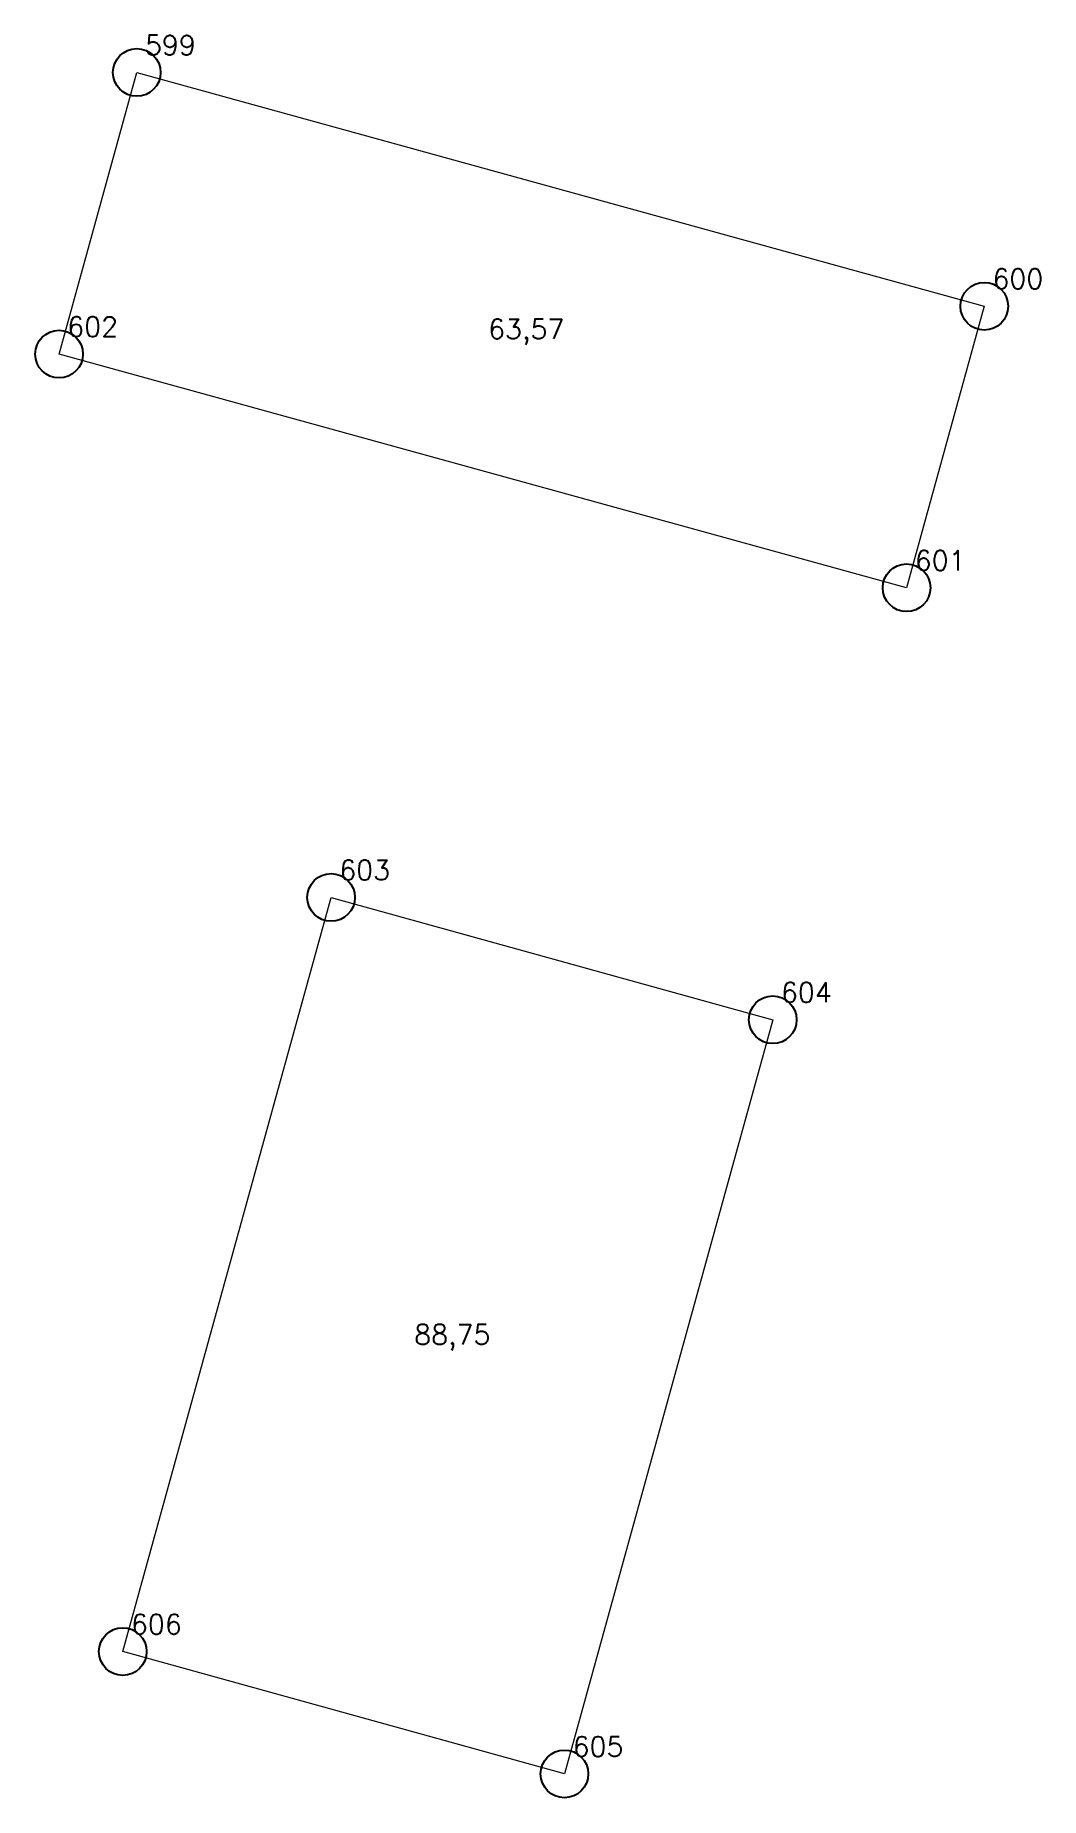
# Model space of a CAD drawing. Extents: x 1390459 to 1399894, y 355072 to 361029.
# Drawn here: x 1394713.69 to 1394729.52, y 359116.07 to 359143.8 of the extents above; entities that cross this region are included whole.
import ezdxf

# ---------------------------------------------------------------- set-up
doc = ezdxf.new("R2010")
doc.units = 0
doc.header["$PDMODE"] = 33
doc.header["$PDSIZE"] = 0.75
doc.layers.add('8 - ценная историческая застройка конец ХIX - начало ХХ века', color=7, linetype='Continuous')
doc.styles.get("Standard").update_dxf_attribs({"font": 'simplex.shx'})

msp = doc.modelspace()

# ---------------------------------------------------------------- texts
at = {"layer": '8 - ценная историческая застройка конец ХIX - начало ХХ века', "color": 7}
for s, p in [('599', (1394715.421, 359143.484)), ('600', (1394728.76, 359139.808)), ('602', (1394714.198, 359139.055)), ('63,57', (1394720.822, 359139.019)), ('601', (1394727.537, 359135.378)), ('603', (1394718.48, 359130.508)), ('604', (1394725.431, 359128.584)), ('88,75', (1394719.659, 359123.203)), ('606', (1394715.201, 359118.645)), ('605', (1394722.152, 359116.721))]:
    msp.add_text(s, height=0.3111, dxfattribs=at).set_placement(p)

# ---------------------------------------------------------------- linework, layer by layer
at = {"layer": '8 - ценная историческая застройка конец ХIX - начало ХХ века', "color": 7, "lineweight": 20}
for points in [[(1394715.292, 359143.21), (1394728.631, 359139.533), (1394727.408, 359135.104), (1394714.069, 359138.78), (1394715.292, 359143.21)], [(1394718.351, 359130.234), (1394725.302, 359128.31), (1394722.023, 359116.447), (1394715.072, 359118.371), (1394718.351, 359130.234)]]:
    msp.add_lwpolyline(points, close=True, dxfattribs=at)
at = {"layer": '8 - ценная историческая застройка конец ХIX - начало ХХ века'}
for p in [(1394715.292, 359143.21), (1394728.631, 359139.533), (1394714.069, 359138.78), (1394727.408, 359135.104), (1394718.351, 359130.234), (1394725.302, 359128.31), (1394715.072, 359118.371), (1394722.023, 359116.447)]:
    msp.add_point(p, dxfattribs=at)

msp.set_redraw_order([(e.dxf.handle, doc.entitydb.next_handle()) for e in msp.query("TEXT MTEXT ATTDEF DIMENSION ARC_DIMENSION")])  # texts and dimensions are drawn at this point

doc.saveas('drawing.dxf')
